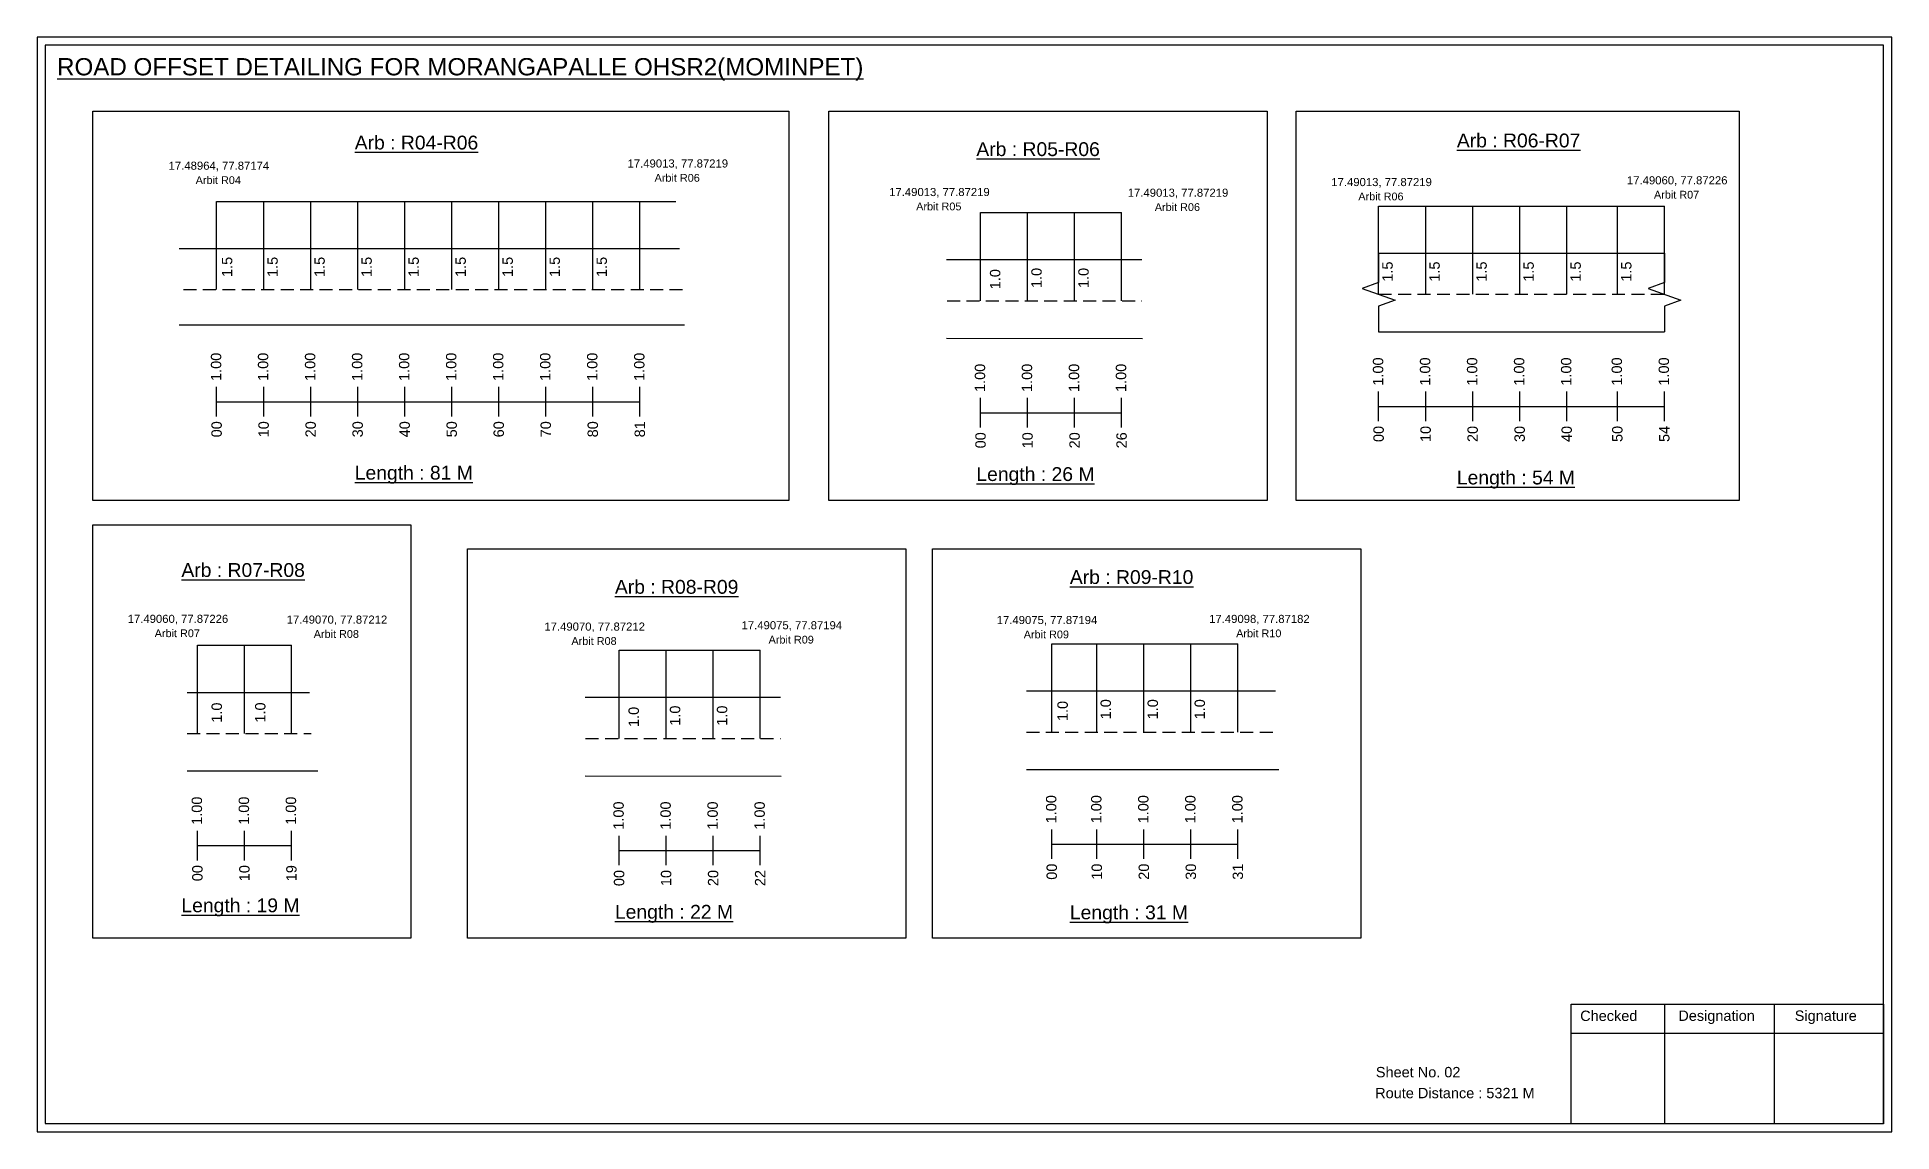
# Model space of a CAD drawing. Header units: inches. Extents: x 857 to 9621, y 2149 to 3662.
# Drawn here: x 5053 to 5590, y 2251 to 2568 of the extents above; entities that cross this region are included whole.
import ezdxf

# ---------------------------------------------------------------- set-up
doc = ezdxf.new("R2010")
doc.units = ezdxf.units.IN
doc.header["$MEASUREMENT"] = 0
doc.linetypes.add('DASHED2', pattern=[0.375, 0.25, -0.125])
doc.layers.add('PDF_Geometry', color=7, linetype='Continuous')
doc.layers.add('PDF_Text', color=5, linetype='Continuous')
doc.styles.add('PDF Arial', font='arial.ttf')
doc.styles.get("Standard").update_dxf_attribs({"font": 'arial.ttf'})

msp = doc.modelspace()

# ---------------------------------------------------------------- texts
at = {"color": 242, "true_color": 0xcd2027}
for s, height, p in [('%%UROAD OFFSET DETAILING FOR MORANGAPALLE OHSR2(MOMINPET)', 5, (5059.12, 2556.61)), ('%%UArb : R04-R06', 4, (5145.22, 2535.17)), ('%%UArb : R06-R07', 4, (5463.99, 2535.78)), ('%%UArb : R05-R06', 4, (5325.01, 2533.27)), ('%%ULength : 81 M', 4, (5145.22, 2439.67)), ('%%ULength : 26 M', 4, (5325.01, 2439.27)), ('%%ULength : 54 M', 4, (5463.99, 2438.28)), ('%%UArb : R07-R08', 4, (5095.08, 2411.52)), ('%%UArb : R08-R09', 4, (5220.47, 2406.65)), ('%%UArb : R09-R10', 4, (5352.06, 2409.48)), ('%%ULength : 19 M', 4, (5095.08, 2314.52)), ('%%ULength : 22 M', 4, (5220.47, 2312.65)), ('%%ULength : 31 M', 4, (5352.06, 2312.48))]:
    msp.add_text(s, height=height, dxfattribs=at).set_placement(p)
at = {"color": 5}
for s, height, p in [('17.49013, 77.87219', 2.34, (5224.12, 2529.96)), ('17.48964, 77.87174', 2.34, (5091.39, 2529.31)), ('Arbit R04', 2.246, (5099.21, 2525.18)), ('Arbit R06', 2.246, (5231.94, 2525.84)), ('17.49013, 77.87219', 2.34, (5427.67, 2524.58)), ('17.49060, 77.87226', 2.34, (5513.18, 2525.09)), ('17.49013, 77.87219', 2.34, (5299.79, 2521.7)), ('17.49013, 77.87219', 2.34, (5368.8, 2521.5)), ('Arbit R06', 2.246, (5435.49, 2520.46)), ('Arbit R07', 2.246, (5521, 2520.97)), ('Arbit R05', 2.246, (5307.61, 2517.57)), ('Arbit R06', 2.246, (5376.62, 2517.38)), ('17.49060, 77.87226', 2.34, (5079.54, 2398.23)), ('17.49070, 77.87212', 2.34, (5125.54, 2398.01)), ('17.49070, 77.87212', 2.34, (5200.07, 2395.99)), ('17.49075, 77.87194', 2.34, (5257.1, 2396.38)), ('17.49075, 77.87194', 2.34, (5330.9, 2397.89)), ('17.49098, 77.87182', 2.34, (5392.34, 2398.21)), ('Arbit R07', 2.246, (5087.36, 2394.1)), ('Arbit R08', 2.246, (5133.36, 2393.89)), ('Arbit R08', 2.246, (5207.89, 2391.86)), ('Arbit R09', 2.246, (5264.92, 2392.25)), ('Arbit R09', 2.246, (5338.72, 2393.76)), ('Arbit R10', 2.246, (5400.16, 2394.08))]:
    msp.add_text(s, height=height, dxfattribs=at).set_placement(p)
for s, p in [('1.5', (5109.79, 2498.3)), ('1.5', (5122.95, 2498.3)), ('1.5', (5136.55, 2498.3)), ('1.5', (5150.15, 2498.3)), ('1.5', (5163.75, 2498.3)), ('1.5', (5177.35, 2498.3)), ('1.5', (5190.95, 2498.3)), ('1.5', (5204.55, 2498.3)), ('1.5', (5218.15, 2498.3)), ('1.0', (5331.94, 2494.74)), ('1.0', (5343.9, 2495.1)), ('1.0', (5357.5, 2495.1)), ('1.5', (5445.44, 2496.94)), ('1.5', (5459.04, 2496.94)), ('1.5', (5472.64, 2496.94)), ('1.5', (5486.24, 2496.94)), ('1.5', (5499.84, 2496.94)), ('1.5', (5514.49, 2496.94)), ('1.0', (5106.8, 2369.35)), ('1.0', (5119.39, 2369.39)), ('1.0', (5227.4, 2368.12)), ('1.0', (5239.36, 2368.48)), ('1.0', (5252.96, 2368.48)), ('1.0', (5351.46, 2369.82)), ('1.0', (5363.93, 2370.32)), ('1.0', (5377.53, 2370.32)), ('1.0', (5391.13, 2370.32))]:
    msp.add_text(s, height=3, rotation=90).set_placement(p)
at = {"color": 217, "true_color": 0x93278f}
for s, p in [('1.00', (5106.61, 2468.22)), ('1.00', (5120.21, 2468.22)), ('1.00', (5133.81, 2468.22)), ('1.00', (5147.41, 2468.22)), ('1.00', (5161.01, 2468.22)), ('1.00', (5174.61, 2468.22)), ('1.00', (5188.21, 2468.22)), ('1.00', (5201.81, 2468.22)), ('1.00', (5215.41, 2468.22)), ('1.00', (5229.01, 2468.22)), ('1.00', (5442.7, 2466.86)), ('1.00', (5456.3, 2466.86)), ('1.00', (5469.9, 2466.86)), ('1.00', (5483.5, 2466.86)), ('1.00', (5497.1, 2466.86)), ('1.00', (5511.75, 2466.87)), ('1.00', (5525.35, 2466.87)), ('1.00', (5327.55, 2465.03)), ('1.00', (5341.15, 2465.03)), ('1.00', (5354.75, 2465.03)), ('1.00', (5368.35, 2465.03)), ('00', (5106.76, 2451.9)), ('10', (5120.36, 2451.9)), ('20', (5133.96, 2451.9)), ('30', (5147.56, 2451.9)), ('40', (5161.16, 2451.9)), ('50', (5174.76, 2451.9)), ('60', (5188.36, 2451.9)), ('70', (5201.96, 2451.9)), ('80', (5215.56, 2451.9)), ('81', (5229.16, 2451.9)), ('00', (5327.71, 2448.71)), ('10', (5341.31, 2448.71)), ('20', (5354.91, 2448.71)), ('26', (5368.51, 2448.71)), ('00', (5442.85, 2450.54)), ('10', (5456.45, 2450.54)), ('20', (5470.05, 2450.54)), ('30', (5483.65, 2450.54)), ('40', (5497.25, 2450.54)), ('50', (5511.9, 2450.55)), ('54', (5525.5, 2450.55)), ('1.00', (5101.05, 2339.81)), ('1.00', (5114.65, 2339.81)), ('1.00', (5128.25, 2339.81)), ('1.00', (5223.02, 2338.4)), ('1.00', (5236.62, 2338.4)), ('1.00', (5250.22, 2338.4)), ('1.00', (5263.82, 2338.4)), ('1.00', (5348.15, 2340.24)), ('1.00', (5361.19, 2340.24)), ('1.00', (5374.79, 2340.24)), ('1.00', (5388.39, 2340.24)), ('1.00', (5401.99, 2340.24)), ('00', (5348.31, 2323.92)), ('10', (5361.34, 2323.92)), ('20', (5374.94, 2323.92)), ('30', (5388.54, 2323.92)), ('31', (5402.14, 2323.92)), ('00', (5101.2, 2323.49)), ('10', (5114.8, 2323.49)), ('19', (5128.4, 2323.49)), ('00', (5223.17, 2322.08)), ('10', (5236.77, 2322.08)), ('20', (5250.37, 2322.08)), ('22', (5263.97, 2322.08))]:
    msp.add_text(s, height=3, rotation=90, dxfattribs=at).set_placement(p)
for s, p in [('Sheet No. 02', (5440.56, 2266.77)), ('Route Distance : 5321 M', (5440.37, 2260.72))]:
    msp.add_text(s, height=3).set_placement(p)
at = {"layer": 'PDF_Text', "color": 7, "attachment_point": 7, "style": 'PDF Arial'}
for s, insert, char_height in [('Checked', (5499.66, 2283.02), 3.001), ('Designation', (5528.04, 2282.19), 3.0006), ('Signature', (5561.72, 2282.19), 3.001)]:
    msp.add_mtext(s, dxfattribs=dict(at, insert=insert, char_height=char_height))

# ---------------------------------------------------------------- linework, layer by layer
at = {"color": 5}
for p, q in [((5105.28, 2520.16), (5238.06, 2520.16)), ((5326.23, 2516.97), (5367.03, 2516.96)), ((5441.37, 2518.8), (5524.03, 2518.8)), ((5099.72, 2391.75), (5126.92, 2391.75)), ((5221.69, 2390.34), (5262.49, 2390.34)), ((5346.83, 2392.18), (5400.66, 2392.18))]:
    msp.add_line(p, q, dxfattribs=at)
for p, q in [((5105.28, 2494.62), (5105.28, 2520.16)), ((5118.88, 2494.62), (5118.88, 2520.16)), ((5132.48, 2494.62), (5132.48, 2520.16)), ((5146.08, 2494.62), (5146.08, 2520.16)), ((5159.68, 2494.62), (5159.68, 2520.16)), ((5173.28, 2494.62), (5173.28, 2520.16)), ((5186.88, 2494.62), (5186.88, 2520.16)), ((5200.48, 2494.62), (5200.48, 2520.16)), ((5214.08, 2494.62), (5214.08, 2520.16)), ((5227.68, 2494.62), (5227.68, 2520.16)), ((5326.23, 2491.43), (5326.23, 2516.97)), ((5339.83, 2491.43), (5339.83, 2516.97)), ((5353.43, 2491.43), (5353.43, 2516.97)), ((5367.03, 2491.43), (5367.03, 2516.97)), ((5441.37, 2493.27), (5441.37, 2518.8)), ((5454.97, 2493.27), (5454.97, 2518.8)), ((5468.57, 2493.27), (5468.57, 2518.8)), ((5482.17, 2493.27), (5482.17, 2518.8)), ((5495.77, 2493.27), (5495.77, 2518.8)), ((5510.43, 2493.27), (5510.43, 2518.81)), ((5524.03, 2493.27), (5524.03, 2518.81)), ((5094.41, 2506.51), (5239.19, 2506.51)), ((5316.39, 2503.31), (5372.88, 2503.31)), ((5441.37, 2505.15), (5524.03, 2505.15)), ((5240.6, 2484.32), (5094.41, 2484.32)), ((5316.39, 2480.63), (5373.1, 2480.5)), ((5441.37, 2482.46), (5524.03, 2482.46)), ((5099.72, 2366.21), (5099.72, 2391.75)), ((5113.32, 2366.21), (5113.32, 2391.75)), ((5126.92, 2366.21), (5126.92, 2391.75)), ((5221.69, 2364.81), (5221.69, 2390.34)), ((5235.29, 2364.81), (5235.29, 2390.34)), ((5248.89, 2364.81), (5248.89, 2390.34)), ((5262.49, 2364.81), (5262.49, 2390.34)), ((5346.83, 2366.64), (5346.83, 2392.18)), ((5359.86, 2366.64), (5359.86, 2392.18)), ((5373.46, 2366.64), (5373.46, 2392.18)), ((5387.06, 2366.64), (5387.06, 2392.18)), ((5400.66, 2366.64), (5400.66, 2392.18)), ((5096.72, 2378.09), (5132.14, 2378.09)), ((5211.86, 2376.69), (5268.34, 2376.69)), ((5339.48, 2378.53), (5411.52, 2378.53)), ((5096.72, 2355.41), (5134.54, 2355.41)), ((5339.48, 2355.84), (5412.52, 2355.84)), ((5211.86, 2354.01), (5268.56, 2353.88))]:
    msp.add_line(p, q)
at = {"linetype": 'DASHED2', "ltscale": 15}
for p, q in [((5095.68, 2494.62), (5240.04, 2494.62)), ((5316.54, 2491.43), (5372.88, 2491.43)), ((5441.37, 2493.27), (5524.03, 2493.27)), ((5096.72, 2366.21), (5132.63, 2366.21)), ((5339.48, 2366.64), (5412.02, 2366.64)), ((5212, 2364.81), (5268.34, 2364.81))]:
    msp.add_line(p, q, dxfattribs=at)
at = {"color": 217, "true_color": 0x93278f}
for p, q in [((5105.28, 2457.92), (5105.28, 2466.48)), ((5118.88, 2457.92), (5118.88, 2466.48)), ((5132.48, 2457.92), (5132.48, 2466.48)), ((5146.08, 2457.92), (5146.08, 2466.48)), ((5159.68, 2457.92), (5159.68, 2466.48)), ((5173.28, 2457.92), (5173.28, 2466.48)), ((5186.88, 2457.92), (5186.88, 2466.48)), ((5200.48, 2457.92), (5200.48, 2466.48)), ((5214.08, 2457.92), (5214.08, 2466.48)), ((5227.68, 2457.92), (5227.68, 2466.48)), ((5326.23, 2454.73), (5326.23, 2463.29)), ((5339.83, 2454.73), (5339.83, 2463.29)), ((5353.43, 2454.73), (5353.43, 2463.29)), ((5367.03, 2454.73), (5367.03, 2463.29)), ((5441.37, 2456.57), (5441.37, 2465.12)), ((5454.97, 2456.57), (5454.97, 2465.12)), ((5468.57, 2456.57), (5468.57, 2465.12)), ((5482.17, 2456.57), (5482.17, 2465.12)), ((5495.77, 2456.57), (5495.77, 2465.12)), ((5510.43, 2456.57), (5510.43, 2465.13)), ((5524.03, 2456.57), (5524.03, 2465.13)), ((5105.28, 2462.19), (5227.68, 2462.22)), ((5326.23, 2459), (5367.03, 2459.01)), ((5441.37, 2460.84), (5524.03, 2460.85)), ((5099.72, 2329.51), (5099.72, 2338.07)), ((5099.72, 2333.78), (5126.92, 2333.78)), ((5113.32, 2329.51), (5113.32, 2338.07)), ((5126.92, 2329.51), (5126.92, 2338.07)), ((5221.69, 2328.11), (5221.69, 2336.67)), ((5235.29, 2328.11), (5235.29, 2336.67)), ((5248.89, 2328.11), (5248.89, 2336.67)), ((5262.49, 2328.11), (5262.49, 2336.67)), ((5346.83, 2329.95), (5346.83, 2338.5)), ((5346.83, 2334.22), (5400.66, 2334.23)), ((5359.86, 2329.95), (5359.86, 2338.5)), ((5373.46, 2329.95), (5373.46, 2338.5)), ((5387.06, 2329.95), (5387.06, 2338.5)), ((5400.66, 2329.95), (5400.66, 2338.5)), ((5221.69, 2332.38), (5262.49, 2332.39))]:
    msp.add_line(p, q, dxfattribs=at)
for points in [[(5069.51, 2546.28), (5270.75, 2546.28), (5270.75, 2433.6), (5069.51, 2433.6)], [(5282.37, 2546.28), (5409.12, 2546.28), (5409.12, 2433.6), (5282.37, 2433.6)], [(5417.51, 2546.28), (5545.6, 2546.28), (5545.6, 2433.6), (5417.51, 2433.6)], [(5069.51, 2426.59), (5161.45, 2426.59), (5161.45, 2306.98), (5069.51, 2306.98)], [(5177.83, 2419.66), (5304.58, 2419.66), (5304.58, 2306.98), (5177.83, 2306.98)], [(5312.37, 2419.66), (5436.17, 2419.66), (5436.17, 2306.98), (5312.37, 2306.98)]]:
    msp.add_lwpolyline(points, close=True)
at = {"linetype": 'Continuous'}
for points in [[(5441.37, 2505.15), (5441.37, 2496.72), (5436.63, 2494.99), (5446.12, 2491.54), (5441.37, 2489.81), (5441.37, 2482.46)], [(5524.03, 2505.15), (5524.03, 2496.72), (5519.28, 2494.99), (5528.77, 2491.54), (5524.03, 2489.81), (5524.03, 2482.46)]]:
    msp.add_lwpolyline(points, dxfattribs=at)
at = {"layer": 'PDF_Geometry'}
for points in [[(5053.34, 2567.69), (5053.34, 2250.97), (5589.82, 2250.97), (5589.82, 2567.69)], [(5055.67, 2565.36), (5055.67, 2253.39), (5587.4, 2253.39), (5587.4, 2565.36)]]:
    msp.add_lwpolyline(points, close=True, dxfattribs=at)
at = {"layer": 'PDF_Geometry', "color": 242, "true_color": 0xcc1f26}
msp.add_lwpolyline([(5587.4, 2253.3), (5497.06, 2253.3), (5497.06, 2287.91), (5587.4, 2287.91)], close=True, dxfattribs=at)
for points in [[(5524.04, 2287.91), (5524.04, 2253.3)], [(5555.76, 2287.91), (5555.76, 2253.3)], [(5497.06, 2279.54), (5587.4, 2279.54)]]:
    msp.add_lwpolyline(points, dxfattribs=at)

msp.set_redraw_order([(e.dxf.handle, doc.entitydb.next_handle()) for e in msp.query("TEXT MTEXT ATTDEF DIMENSION ARC_DIMENSION")])  # texts and dimensions are drawn at this point

doc.saveas('drawing.dxf')
